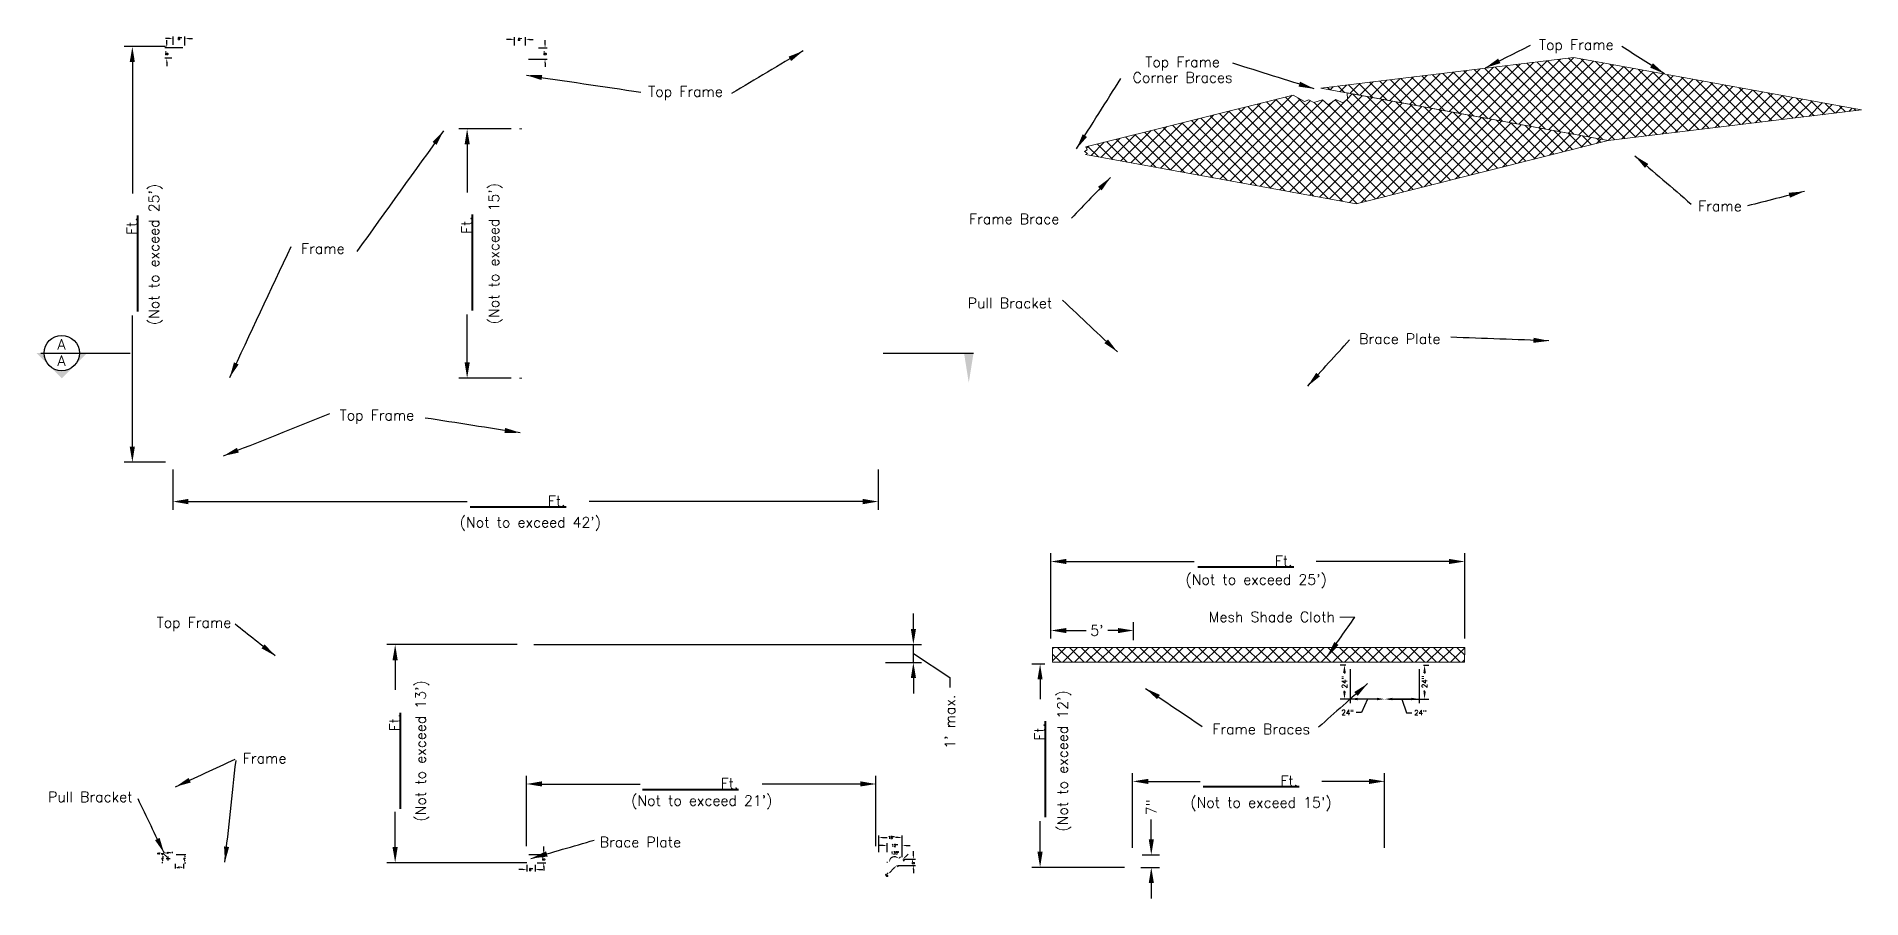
# Model space of a CAD drawing. Header units: feet. Extents: x -1041 to -841, y 1577 to 1639.
# Drawn here: x -1040.9 to -931, y 1587.1 to 1639 of the extents above; entities that cross this region are included whole.
import ezdxf
from ezdxf.enums import TextEntityAlignment as Align

# ---------------------------------------------------------------- set-up
doc = ezdxf.new("R2010")
doc.units = ezdxf.units.FT
doc.header["$MEASUREMENT"] = 0
for name, color, linetype, lineweight in [('1.Text.Dims.x001', 7, 'Continuous', 13), ('1.Text.Dims.x002', 7, 'Continuous', 13), ('1.Text.Dims.x004', 7, 'Continuous', 13), ('1.Text.Dims.x008', 7, 'Continuous', 13), ('SHADE CLOTH', 7, 'Continuous', 0), ('Shade Cloth Hatch', 7, 'Continuous', 13)]:
    doc.layers.add(name, color=color, linetype=linetype, lineweight=lineweight)
doc.styles.add('001xB.NoteB', font='romans.shx', dxfattribs={"height": 0.078})
doc.styles.add('002xB.NoteB', font='romans.shx', dxfattribs={"height": 0.156})
doc.styles.add('004xB.NoteB', font='romans.shx', dxfattribs={"height": 0.312})
doc.styles.add('008xB.NoteB', font='romans.shx', dxfattribs={"height": 0.624})
doc.dimstyles.new('001xB.Model', dxfattribs={"dimtxt": 0.078, "dimasz": 0.117, "dimexe": 0.0625, "dimexo": 0.0625, "dimgap": 0.039, "dimtad": 0, "dimtih": 1, "dimtoh": 1, "dimdec": 4, "dimlfac": 12, "dimzin": 0, "dimdsep": 46, "dimlunit": 4, "dimtxsty": '001xB.NoteB', "dimcen": 0.117, "dimadec": 0, "dimazin": 0, "dimtfac": 1, "dimtdec": 4, "dimtofl": 0, "dimtmove": 0, "dimatfit": 3, "dimfxl": 0, "dimtolj": 1, "dimtzin": 0, "dimarcsym": 0})
doc.dimstyles.new('002xB.Model', dxfattribs={"dimtxt": 0.156, "dimasz": 0.234, "dimexe": 0.125, "dimexo": 0.125, "dimgap": 0.078, "dimtad": 0, "dimdec": 4, "dimlfac": 12, "dimzin": 0, "dimdsep": 46, "dimlunit": 4, "dimtxsty": '002xB.NoteB', "dimcen": 0.234, "dimaunit": 1, "dimadec": 1, "dimazin": 0, "dimtfac": 1, "dimtdec": 4, "dimtofl": 0, "dimtmove": 0, "dimatfit": 3, "dimfxl": 0, "dimtolj": 1, "dimtzin": 0, "dimarcsym": 0})
doc.dimstyles.new('004xB.Model', dxfattribs={"dimtxt": 0.312, "dimasz": 0.468, "dimexe": 0.25, "dimexo": 0.25, "dimgap": 0.156, "dimtad": 0, "dimdec": 4, "dimzin": 0, "dimdsep": 46, "dimtxsty": '004xB.NoteB', "dimcen": 0.468, "dimadec": 0, "dimazin": 0, "dimtfac": 1, "dimtdec": 4, "dimtofl": 0, "dimtmove": 0, "dimatfit": 3, "dimfxl": 0, "dimtolj": 1, "dimtzin": 0, "dimarcsym": 0})
doc.dimstyles.new('008xB.Model', dxfattribs={"dimtxt": 0.624, "dimasz": 0.936, "dimexe": 0.5, "dimexo": 0.5, "dimgap": 0.312, "dimtad": 0, "dimdec": 4, "dimzin": 0, "dimdsep": 46, "dimtxsty": '008xB.NoteB', "dimcen": 0.936, "dimadec": 0, "dimazin": 0, "dimtfac": 1, "dimtdec": 4, "dimtofl": 0, "dimtmove": 0, "dimatfit": 3, "dimfxl": 0, "dimtolj": 1, "dimtzin": 0, "dimarcsym": 0})

msp = doc.modelspace()

# ---------------------------------------------------------------- texts
at = {"layer": '1.Text.Dims.x008', "color": 7, "linetype": 'Continuous', "lineweight": 30, "style": '008xB.NoteB'}
for p in [(-1039.3753189, 1620.5005856), (-1039.3753189, 1619.5206735)]:
    msp.add_text('A', height=0.624, dxfattribs=at).set_placement(p, align=Align.MIDDLE_CENTER)
at = {"layer": '1.Text.Dims.x008', "color": 7, "lineweight": 13, "char_height": 0.624, "line_spacing_factor": 0.900706, "style": '008xB.NoteB'}
for s, insert, width, attachment_point in [('Top Frame', (-948.1946909, 1638.4342872), 5.992495095, 5), ('Top Frame Corner Braces', (-971.8951679, 1637.030904), 6.919816792, 5), ('Frame Brace', (-982.0312691, 1628.0515257), 6.200449069, 5), ('Frame', (-1028.462568, 1595.9009834), 6.553290197, 1), ('Brace Plate', (-1006.9775604, 1590.5433875), 8.678103301, 4)]:
    msp.add_mtext(s, dxfattribs=dict(at, insert=insert, width=width, attachment_point=attachment_point))
at = {"layer": '1.Text.Dims.x008', "char_height": 0.624, "line_spacing_factor": 0.900706, "style": '008xB.NoteB'}
for s, insert, attachment_point in [('Top Frame', (-1001.8169546, 1635.6166933), 5), ('Top Frame', (-1029.1590859, 1603.6573671), 6), ('Pull Bracket', (-1035.104624, 1593.5780943), 3)]:
    msp.add_mtext(s, dxfattribs=dict(at, insert=insert, attachment_point=attachment_point))
at = {"layer": '1.Text.Dims.x008', "linetype": 'Continuous', "lineweight": 13, "char_height": 0.624, "attachment_point": 5, "rotation": 89.999998465, "style": '008xB.NoteB'}
for s, insert, width in [("(Not to exceed 25')", (-1033.7072238, 1625.9089922), 11.322553458), ("(Not to exceed 15')", (-1013.2471995, 1625.9598091), 10.090684353), ("(Not to exceed 13')", (-1017.6565129, 1596.029813), 14.454320712)]:
    msp.add_mtext(s, dxfattribs=dict(at, insert=insert, width=width))
at = {"layer": '1.Text.Dims.x008', "color": 7, "lineweight": 13, "char_height": 0.624, "line_spacing_factor": 0.900706, "style": '008xB.NoteB'}
for s, insert, attachment_point in [('Frame', (-939.5459696, 1628.8258759), 5), ('Frame', (-1023.646505, 1626.266251), 5), ('Pull Bracket', (-982.2882611, 1622.9829462), 5), ('Brace Plate', (-958.814708, 1620.837719), 5), ('Mesh Shade Cloth', (-962.7242748, 1604.0963058), 6), ('Frame Braces', (-967.1628935, 1597.342332), 5)]:
    msp.add_mtext(s, dxfattribs=dict(at, insert=insert, attachment_point=attachment_point))
at = {"layer": '1.Text.Dims.x008', "insert": (-1020.3911056, 1616.1362305), "char_height": 0.624, "width": 8.317112519, "attachment_point": 5, "line_spacing_factor": 0.900706, "style": '008xB.NoteB'}
msp.add_mtext('Top Frame', dxfattribs=at)
at = {"layer": '1.Text.Dims.x008', "linetype": 'Continuous', "lineweight": 13, "char_height": 0.624, "attachment_point": 5, "style": '008xB.NoteB'}
for s, insert, width in [("(Not to exceed 42')", (-1011.1539109, 1609.68978), 10.562484404), ("(Not to exceed 21')", (-1000.8350378, 1592.9405722), 11.260870854)]:
    msp.add_mtext(s, dxfattribs=dict(at, insert=insert, width=width))
at = {"layer": '1.Text.Dims.x008', "color": 7, "linetype": 'Continuous', "lineweight": 13, "char_height": 0.624, "attachment_point": 5, "style": '008xB.NoteB'}
for s, insert, width in [("(Not to exceed 25')", (-967.466654, 1606.2436724), 12.008620365), ("(Not to exceed 15')", (-967.1751068, 1592.8234532), 10.4)]:
    msp.add_mtext(s, dxfattribs=dict(at, insert=insert, width=width))
at = {"layer": '1.Text.Dims.x008', "color": 7, "linetype": 'Continuous', "lineweight": 13, "insert": (-979.0113084, 1595.4287817), "char_height": 0.624, "width": 10.661736918, "attachment_point": 5, "rotation": 89.999998465, "style": '008xB.NoteB'}
msp.add_mtext("(Not to exceed 12')", dxfattribs=at)

# ---------------------------------------------------------------- blocks, each defined once
blk = doc.blocks.new('*D24')
at = {"layer": '1.Text.Dims.x002', "color": 0, "linetype": 'Continuous', "lineweight": -2}
for p, q in [((-1012.35, 1638.86), (-1012.58, 1638.86)), ((-1012.11, 1638.49), (-1012.11, 1638.99)), ((-1011.44, 1638.48), (-1011.44, 1638.99)), ((-1011.21, 1638.86), (-1010.98, 1638.86))]:
    blk.add_line(p, q, dxfattribs=at)
at = {"layer": '1.Text.Dims.x002', "color": 0, "linetype": 'Continuous'}
for points in [[(-1012.35, 1638.9), (-1012.35, 1638.82), (-1012.11, 1638.86)], [(-1011.21, 1638.9), (-1011.21, 1638.82), (-1011.44, 1638.86)]]:
    blk.add_solid(points, dxfattribs=at)
at = {"layer": 'Defpoints', "color": 0, "linetype": 'Continuous'}
for p in [(-1012.11, 1638.36), (-1011.44, 1638.86), (-1011.44, 1638.35, 1.05)]:
    blk.add_point(p, dxfattribs=at)
at = {"layer": '1.Text.Dims.x002', "color": 0, "linetype": 'Continuous', "lineweight": 13, "insert": (-1011.78, 1638.86), "char_height": 0.156, "attachment_point": 5, "style": '002xB.NoteB'}
blk.add_mtext('\\A1;8"', dxfattribs=at)
blk = doc.blocks.new('*D28')
at = {"layer": '1.Text.Dims.x002', "color": 0, "linetype": 'Continuous', "lineweight": -2}
for p, q in [((-990.18, 1589.93), (-990.18, 1590.95)), ((-989.95, 1590.82), (-989.67, 1590.82)), ((-989.01, 1590.82), (-989.17, 1590.82)), ((-988.77, 1589.64), (-988.77, 1590.95))]:
    blk.add_line(p, q, dxfattribs=at)
at = {"layer": '1.Text.Dims.x002', "color": 0, "linetype": 'Continuous'}
for points in [[(-989.95, 1590.86), (-989.95, 1590.78), (-990.18, 1590.82)], [(-989.01, 1590.86), (-989.01, 1590.78), (-988.77, 1590.82)]]:
    blk.add_solid(points, dxfattribs=at)
at = {"layer": 'Defpoints', "color": 0, "linetype": 'Continuous'}
for p in [(-990.18, 1590.82), (-990.18, 1589.81, -20.09), (-988.77, 1589.52, -4.92)]:
    blk.add_point(p, dxfattribs=at)
at = {"layer": '1.Text.Dims.x002', "color": 0, "linetype": 'Continuous', "lineweight": 13, "insert": (-989.42, 1590.82), "char_height": 0.156, "attachment_point": 5, "style": '002xB.NoteB'}
blk.add_mtext('\\A1;18"', dxfattribs=at)
blk = doc.blocks.new('*D32')
at = {"layer": '1.Text.Dims.x008', "color": 0, "linetype": 'Continuous', "lineweight": -2}
for p, q in [((-988.1, 1603.37), (-988.1, 1604.3)), ((-1010.95, 1602.43), (-987.6, 1602.43)), ((-988.1, 1601.36), (-988.1, 1602.43)), ((-988.1, 1601.89), (-985.9, 1600.46)), ((-989.77, 1601.36), (-987.6, 1601.36)), ((-988.1, 1600.42), (-988.1, 1599.49)), ((-985.9, 1600.46), (-985.9, 1599.84))]:
    blk.add_line(p, q, dxfattribs=at)
at = {"layer": '1.Text.Dims.x008', "color": 0, "linetype": 'Continuous'}
for points in [[(-988.25, 1603.37), (-987.94, 1603.37), (-988.1, 1602.43)], [(-988.25, 1600.42), (-987.94, 1600.42), (-988.1, 1601.36)]]:
    blk.add_solid(points, dxfattribs=at)
at = {"layer": 'Defpoints', "color": 0, "linetype": 'Continuous'}
for p in [(-1011.45, 1602.43, -24.91), (-988.1, 1602.43), (-990.27, 1601.36, -0.04)]:
    blk.add_point(p, dxfattribs=at)
at = {"layer": '1.Text.Dims.x008', "color": 0, "linetype": 'Continuous', "lineweight": 13, "insert": (-985.9, 1597.79), "char_height": 0.624, "attachment_point": 5, "rotation": 90, "style": '008xB.NoteB'}
blk.add_mtext("\\A1;1' max.", dxfattribs=at)
blk = doc.blocks.new('*D31')
at = {"layer": '1.Text.Dims.x008', "color": 0, "linetype": 'Continuous', "lineweight": -2}
for p, q in [((-1011.39, 1590.3), (-1011.39, 1594.54)), ((-1010.46, 1594.04), (-1004.54, 1594.04)), ((-991.29, 1594.04), (-997.2, 1594.04)), ((-990.35, 1590.3), (-990.35, 1594.54))]:
    blk.add_line(p, q, dxfattribs=at)
at = {"layer": '1.Text.Dims.x008', "color": 0, "linetype": 'Continuous'}
for points in [[(-1010.46, 1594.2), (-1010.46, 1593.89), (-1011.39, 1594.04)], [(-991.29, 1594.2), (-991.29, 1593.89), (-990.35, 1594.04)]]:
    blk.add_solid(points, dxfattribs=at)
at = {"layer": 'Defpoints', "color": 0, "linetype": 'Continuous'}
for p in [(-990.35, 1594.04), (-1011.39, 1589.8, -4.93), (-990.35, 1589.8, -4.91)]:
    blk.add_point(p, dxfattribs=at)
at = {"layer": '1.Text.Dims.x008', "color": 0, "linetype": 'Continuous', "lineweight": 13, "insert": (-1000.87, 1594.04), "char_height": 0.624, "attachment_point": 5, "style": '008xB.NoteB'}
blk.add_mtext('\\A1;________Ft.', dxfattribs=at)
blk = doc.blocks.new('*D33')
at = {"layer": '1.Text.Dims.x008', "color": 0, "linetype": 'Continuous', "lineweight": -2}
for p, q in [((-1011.95, 1602.43), (-1019.79, 1602.43)), ((-1019.29, 1601.49), (-1019.29, 1599.7)), ((-1019.29, 1590.24), (-1019.29, 1592.36)), ((-1011.37, 1589.3), (-1019.79, 1589.3))]:
    blk.add_line(p, q, dxfattribs=at)
at = {"layer": '1.Text.Dims.x008', "color": 0, "linetype": 'Continuous'}
for points in [[(-1019.45, 1601.49), (-1019.14, 1601.49), (-1019.29, 1602.43)], [(-1019.45, 1590.24), (-1019.14, 1590.24), (-1019.29, 1589.3)]]:
    blk.add_solid(points, dxfattribs=at)
at = {"layer": 'Defpoints', "color": 0, "linetype": 'Continuous'}
for p in [(-1019.29, 1602.43), (-1011.45, 1602.43, -24.91), (-1010.87, 1589.3, -4.91)]:
    blk.add_point(p, dxfattribs=at)
at = {"layer": '1.Text.Dims.x008', "color": 0, "linetype": 'Continuous', "lineweight": 13, "insert": (-1019.29, 1596.03), "char_height": 0.624, "attachment_point": 5, "rotation": 90, "style": '008xB.NoteB'}
blk.add_mtext('\\A1;________Ft.', dxfattribs=at)
blk = doc.blocks.new('*D27')
at = {"layer": '1.Text.Dims.x008', "color": 0, "linetype": 'Continuous', "lineweight": -2}
for p, q in [((-1033.12, 1638.42), (-1035.61, 1638.42)), ((-1035.11, 1637.49), (-1035.11, 1629.58)), ((-1035.11, 1614.34), (-1035.11, 1622.24)), ((-1033.12, 1613.41), (-1035.61, 1613.41))]:
    blk.add_line(p, q, dxfattribs=at)
at = {"layer": '1.Text.Dims.x008', "color": 0, "linetype": 'Continuous'}
for points in [[(-1035.27, 1637.49), (-1034.96, 1637.49), (-1035.11, 1638.42)], [(-1035.27, 1614.34), (-1034.96, 1614.34), (-1035.11, 1613.41)]]:
    blk.add_solid(points, dxfattribs=at)
at = {"layer": 'Defpoints', "color": 0, "linetype": 'Continuous'}
for p in [(-1032.62, 1638.42), (-1035.11, 1613.41), (-1032.62, 1613.41)]:
    blk.add_point(p, dxfattribs=at)
at = {"layer": '1.Text.Dims.x008', "color": 0, "linetype": 'Continuous', "lineweight": 13, "insert": (-1035.11, 1625.91), "char_height": 0.624, "attachment_point": 5, "rotation": 90, "style": '008xB.NoteB'}
blk.add_mtext('\\A1;________Ft.', dxfattribs=at)
blk = doc.blocks.new('*D23')
at = {"layer": '1.Text.Dims.x008', "color": 0, "linetype": 'Continuous', "lineweight": -2}
for p, q in [((-1032.67, 1612.96), (-1032.67, 1610.54)), ((-990.22, 1612.96), (-990.22, 1610.54)), ((-1031.74, 1611.04), (-1014.95, 1611.04)), ((-991.15, 1611.04), (-1007.61, 1611.04))]:
    blk.add_line(p, q, dxfattribs=at)
at = {"layer": '1.Text.Dims.x008', "color": 0, "linetype": 'Continuous'}
for points in [[(-1031.74, 1611.2), (-1031.74, 1610.88), (-1032.67, 1611.04)], [(-991.15, 1611.2), (-991.15, 1610.88), (-990.22, 1611.04)]]:
    blk.add_solid(points, dxfattribs=at)
at = {"layer": 'Defpoints', "color": 0, "linetype": 'Continuous'}
for p in [(-1032.67, 1613.46), (-990.22, 1613.46), (-990.22, 1611.04)]:
    blk.add_point(p, dxfattribs=at)
at = {"layer": '1.Text.Dims.x008', "color": 0, "linetype": 'Continuous', "lineweight": 13, "insert": (-1011.28, 1611.04), "char_height": 0.624, "attachment_point": 5, "style": '008xB.NoteB'}
blk.add_mtext('\\A1;________Ft.', dxfattribs=at)
blk = doc.blocks.new('*D35')
at = {"layer": '1.Text.Dims.x002', "color": 0, "linetype": 'Continuous', "lineweight": -2}
for p, q in [((-989.92, 1590.34), (-990.15, 1590.34)), ((-989.68, 1589.93), (-989.68, 1590.47)), ((-988.77, 1589.64), (-988.77, 1590.47)), ((-988.54, 1590.34), (-988.3, 1590.34))]:
    blk.add_line(p, q, dxfattribs=at)
at = {"layer": '1.Text.Dims.x002', "color": 0, "linetype": 'Continuous'}
for points in [[(-989.92, 1590.38), (-989.92, 1590.3), (-989.68, 1590.34)], [(-988.54, 1590.38), (-988.54, 1590.3), (-988.77, 1590.34)]]:
    blk.add_solid(points, dxfattribs=at)
at = {"layer": 'Defpoints', "color": 0, "linetype": 'Continuous'}
for p in [(-989.68, 1589.81, -20.08), (-988.77, 1590.34), (-988.77, 1589.52, -4.92)]:
    blk.add_point(p, dxfattribs=at)
at = {"layer": '1.Text.Dims.x002', "color": 0, "linetype": 'Continuous', "lineweight": 13, "insert": (-989.22, 1590.34), "char_height": 0.156, "attachment_point": 5, "style": '002xB.NoteB'}
blk.add_mtext('\\A1;12"', dxfattribs=at)
blk = doc.blocks.new('*D34')
at = {"layer": '1.Text.Dims.x002', "color": 0, "linetype": 'Continuous', "lineweight": -2}
for p, q in [((-988.1, 1589.75), (-988.1, 1589.99)), ((-989.02, 1589.14), (-987.97, 1589.14)), ((-988.65, 1589.52), (-987.97, 1589.52)), ((-988.1, 1588.91), (-988.1, 1588.67))]:
    blk.add_line(p, q, dxfattribs=at)
at = {"layer": '1.Text.Dims.x002', "color": 0, "linetype": 'Continuous'}
for points in [[(-988.14, 1589.75), (-988.06, 1589.75), (-988.1, 1589.52)], [(-988.14, 1588.91), (-988.06, 1588.91), (-988.1, 1589.14)]]:
    blk.add_solid(points, dxfattribs=at)
at = {"layer": 'Defpoints', "color": 0, "linetype": 'Continuous'}
for p in [(-989.15, 1589.14, -4.92), (-988.77, 1589.52, -20.09), (-988.1, 1589.52)]:
    blk.add_point(p, dxfattribs=at)
at = {"layer": '1.Text.Dims.x002', "color": 0, "linetype": 'Continuous', "lineweight": 13, "insert": (-988.1, 1589.33), "char_height": 0.156, "attachment_point": 5, "rotation": 90, "style": '002xB.NoteB'}
blk.add_mtext('\\A1;6"', dxfattribs=at)
blk = doc.blocks.new('*D30')
at = {"layer": '1.Text.Dims.x002', "color": 0, "linetype": 'Continuous', "lineweight": -2}
for p, q in [((-1011.25, 1589.8), (-1010.23, 1589.8)), ((-1010.35, 1590.04), (-1010.35, 1590.27)), ((-1010.75, 1589.3), (-1010.23, 1589.3)), ((-1010.35, 1589.07), (-1010.35, 1588.84))]:
    blk.add_line(p, q, dxfattribs=at)
at = {"layer": '1.Text.Dims.x002', "color": 0, "linetype": 'Continuous'}
for points in [[(-1010.39, 1590.04), (-1010.31, 1590.04), (-1010.35, 1589.8)], [(-1010.39, 1589.07), (-1010.31, 1589.07), (-1010.35, 1589.3)]]:
    blk.add_solid(points, dxfattribs=at)
at = {"layer": 'Defpoints', "color": 0, "linetype": 'Continuous'}
for p in [(-1011.37, 1589.8, -4.93), (-1010.35, 1589.8), (-1010.87, 1589.3, -20.08)]:
    blk.add_point(p, dxfattribs=at)
at = {"layer": '1.Text.Dims.x002', "color": 0, "linetype": 'Continuous', "lineweight": 13, "insert": (-1010.35, 1589.55), "char_height": 0.156, "attachment_point": 5, "rotation": 90, "style": '002xB.NoteB'}
blk.add_mtext('\\A1;6"', dxfattribs=at)
blk = doc.blocks.new('*D29')
at = {"layer": '1.Text.Dims.x002', "color": 0, "linetype": 'Continuous', "lineweight": -2}
for p, q in [((-1011.6, 1588.89), (-1011.84, 1588.89)), ((-1011.37, 1589.18), (-1011.37, 1588.77)), ((-1010.87, 1589.18), (-1010.87, 1588.77)), ((-1010.64, 1588.89), (-1010.4, 1588.89))]:
    blk.add_line(p, q, dxfattribs=at)
at = {"layer": '1.Text.Dims.x002', "color": 0, "linetype": 'Continuous'}
for points in [[(-1011.6, 1588.93), (-1011.6, 1588.85), (-1011.37, 1588.89)], [(-1010.64, 1588.93), (-1010.64, 1588.85), (-1010.87, 1588.89)]]:
    blk.add_solid(points, dxfattribs=at)
at = {"layer": 'Defpoints', "color": 0, "linetype": 'Continuous'}
for p in [(-1011.37, 1589.3, -4.91), (-1010.87, 1589.3, -20.08), (-1010.87, 1588.89)]:
    blk.add_point(p, dxfattribs=at)
at = {"layer": '1.Text.Dims.x002', "color": 0, "linetype": 'Continuous', "lineweight": 13, "insert": (-1011.12, 1588.89), "char_height": 0.156, "attachment_point": 5, "style": '002xB.NoteB'}
blk.add_mtext('\\A1;6"', dxfattribs=at)
blk = doc.blocks.new('*D44')
at = {"layer": '1.Text.Dims.x008', "color": 0, "linetype": 'Continuous', "lineweight": -2}
for p, q in [((-973.78, 1590.71), (-973.78, 1591.9)), ((-974.32, 1589.77), (-973.28, 1589.77)), ((-974.4, 1589.02), (-973.28, 1589.02)), ((-973.78, 1588.08), (-973.78, 1587.15))]:
    blk.add_line(p, q, dxfattribs=at)
at = {"layer": '1.Text.Dims.x008', "color": 0, "linetype": 'Continuous'}
for points in [[(-973.93, 1590.71), (-973.62, 1590.71), (-973.78, 1589.77)], [(-973.93, 1588.08), (-973.62, 1588.08), (-973.78, 1589.02)]]:
    blk.add_solid(points, dxfattribs=at)
at = {"layer": 'Defpoints', "color": 0, "linetype": 'Continuous'}
for p in [(-974.82, 1589.77), (-973.78, 1589.77), (-974.9, 1589.02)]:
    blk.add_point(p, dxfattribs=at)
at = {"layer": '1.Text.Dims.x008', "color": 0, "linetype": 'Continuous', "lineweight": 13, "insert": (-973.78, 1592.64), "char_height": 0.624, "attachment_point": 5, "rotation": 90, "style": '008xB.NoteB'}
blk.add_mtext('\\A1;7"', dxfattribs=at)
blk = doc.blocks.new('*D43')
at = {"layer": '1.Text.Dims.x008', "color": 0, "linetype": 'Continuous', "lineweight": -2}
for p, q in [((-974.9, 1590.19), (-974.9, 1594.7)), ((-973.96, 1594.2), (-970.84, 1594.2)), ((-960.67, 1594.2), (-963.51, 1594.2)), ((-959.73, 1590.19), (-959.73, 1594.7))]:
    blk.add_line(p, q, dxfattribs=at)
at = {"layer": '1.Text.Dims.x008', "color": 0, "linetype": 'Continuous'}
for points in [[(-973.96, 1594.35), (-973.96, 1594.04), (-974.9, 1594.2)], [(-960.67, 1594.35), (-960.67, 1594.04), (-959.73, 1594.2)]]:
    blk.add_solid(points, dxfattribs=at)
at = {"layer": 'Defpoints', "color": 0, "linetype": 'Continuous'}
for p in [(-959.73, 1594.2), (-974.9, 1589.69), (-959.73, 1589.69)]:
    blk.add_point(p, dxfattribs=at)
at = {"layer": '1.Text.Dims.x008', "color": 0, "linetype": 'Continuous', "lineweight": 13, "insert": (-967.18, 1594.2), "char_height": 0.624, "attachment_point": 5, "style": '008xB.NoteB'}
blk.add_mtext('\\A1;________Ft.', dxfattribs=at)
blk = doc.blocks.new('*D38')
at = {"layer": '1.Text.Dims.x008', "color": 0, "linetype": 'Continuous', "lineweight": -2}
for p, q in [((-979.82, 1602.79), (-979.82, 1607.93)), ((-978.89, 1607.43), (-971.19, 1607.43)), ((-955.85, 1607.43), (-963.85, 1607.43)), ((-954.91, 1602.79), (-954.91, 1607.93))]:
    blk.add_line(p, q, dxfattribs=at)
at = {"layer": '1.Text.Dims.x008', "color": 0, "linetype": 'Continuous'}
for points in [[(-978.89, 1607.59), (-978.89, 1607.28), (-979.82, 1607.43)], [(-955.85, 1607.59), (-955.85, 1607.28), (-954.91, 1607.43)]]:
    blk.add_solid(points, dxfattribs=at)
at = {"layer": 'Defpoints', "color": 0, "linetype": 'Continuous'}
for p in [(-979.82, 1607.43), (-979.82, 1602.29), (-954.91, 1602.29)]:
    blk.add_point(p, dxfattribs=at)
at = {"layer": '1.Text.Dims.x008', "color": 0, "linetype": 'Continuous', "lineweight": 13, "insert": (-967.52, 1607.43), "char_height": 0.624, "attachment_point": 5, "style": '008xB.NoteB'}
blk.add_mtext('\\A1;________Ft.', dxfattribs=at)
blk = doc.blocks.new('*D37')
at = {"layer": '1.Text.Dims.x008', "color": 0, "linetype": 'Continuous', "lineweight": -2}
for p, q in [((-979.82, 1602.79), (-979.82, 1603.78)), ((-978.89, 1603.28), (-977.7, 1603.28)), ((-975.78, 1603.28), (-976.4, 1603.28)), ((-974.84, 1602.69), (-974.84, 1603.78))]:
    blk.add_line(p, q, dxfattribs=at)
at = {"layer": '1.Text.Dims.x008', "color": 0, "linetype": 'Continuous'}
for points in [[(-978.89, 1603.43), (-978.89, 1603.12), (-979.82, 1603.28)], [(-975.78, 1603.43), (-975.78, 1603.12), (-974.84, 1603.28)]]:
    blk.add_solid(points, dxfattribs=at)
at = {"layer": 'Defpoints', "color": 0, "linetype": 'Continuous'}
for p in [(-979.82, 1603.28), (-979.82, 1602.29), (-974.84, 1602.19)]:
    blk.add_point(p, dxfattribs=at)
at = {"layer": '1.Text.Dims.x008', "color": 0, "linetype": 'Continuous', "lineweight": 13, "insert": (-977.05, 1603.28), "char_height": 0.624, "attachment_point": 5, "style": '008xB.NoteB'}
blk.add_mtext("\\A1;5'", dxfattribs=at)
blk = doc.blocks.new('*D36')
at = {"layer": '1.Text.Dims.x008', "color": 0, "linetype": 'Continuous', "lineweight": -2}
for p, q in [((-980.19, 1601.26), (-980.97, 1601.26)), ((-980.47, 1600.33), (-980.47, 1599.14)), ((-980.47, 1589.96), (-980.47, 1591.8)), ((-975.4, 1589.02), (-980.97, 1589.02))]:
    blk.add_line(p, q, dxfattribs=at)
at = {"layer": '1.Text.Dims.x008', "color": 0, "linetype": 'Continuous'}
for points in [[(-980.63, 1600.33), (-980.32, 1600.33), (-980.47, 1601.26)], [(-980.63, 1589.96), (-980.32, 1589.96), (-980.47, 1589.02)]]:
    blk.add_solid(points, dxfattribs=at)
at = {"layer": 'Defpoints', "color": 0, "linetype": 'Continuous'}
for p in [(-980.47, 1601.26), (-979.69, 1601.26), (-974.9, 1589.02)]:
    blk.add_point(p, dxfattribs=at)
at = {"layer": '1.Text.Dims.x008', "color": 0, "linetype": 'Continuous', "lineweight": 13, "insert": (-980.47, 1595.47), "char_height": 0.624, "attachment_point": 5, "rotation": 90, "style": '008xB.NoteB'}
blk.add_mtext('\\A1;________Ft.', dxfattribs=at)
blk = doc.blocks.new('*D40')
at = {"layer": '1.Text.Dims.x004', "color": 0, "linetype": 'Continuous', "lineweight": -2}
for p, q in [((-961.81, 1600.95), (-961.81, 1598.9)), ((-960.2, 1599.15), (-961.35, 1599.15)), ((-960.77, 1599.15), (-961.13, 1598.34)), ((-961.13, 1598.34), (-961.44, 1598.34))]:
    blk.add_line(p, q, dxfattribs=at)
at = {"layer": '1.Text.Dims.x004', "color": 0, "linetype": 'Continuous'}
for points in [[(-961.35, 1599.23), (-961.35, 1599.08), (-961.81, 1599.15)], [(-960.2, 1599.23), (-960.2, 1599.08), (-959.73, 1599.15)]]:
    blk.add_solid(points, dxfattribs=at)
at = {"layer": 'Defpoints', "color": 0, "linetype": 'Continuous'}
for p in [(-961.81, 1601.2, 21.18), (-961.81, 1599.15), (-959.73, 1599.15)]:
    blk.add_point(p, dxfattribs=at)
at = {"layer": '1.Text.Dims.x004', "color": 0, "linetype": 'Continuous', "lineweight": 13, "insert": (-961.96, 1598.34), "char_height": 0.312, "attachment_point": 5, "style": '004xB.NoteB'}
blk.add_mtext('\\A1;24"', dxfattribs=at)
blk = doc.blocks.new('*D39')
at = {"layer": '1.Text.Dims.x004', "color": 0, "linetype": 'Continuous', "lineweight": -2}
for p, q in [((-962.06, 1601.2), (-962.4, 1601.2)), ((-962.15, 1600.73), (-962.15, 1600.69)), ((-962.15, 1599.62), (-962.15, 1599.65)), ((-959.98, 1599.15), (-962.4, 1599.15))]:
    blk.add_line(p, q, dxfattribs=at)
at = {"layer": '1.Text.Dims.x004', "color": 0, "linetype": 'Continuous'}
for points in [[(-962.23, 1600.73), (-962.07, 1600.73), (-962.15, 1601.2)], [(-962.23, 1599.62), (-962.07, 1599.62), (-962.15, 1599.15)]]:
    blk.add_solid(points, dxfattribs=at)
at = {"layer": 'Defpoints', "color": 0, "linetype": 'Continuous'}
for p in [(-961.81, 1601.2, 21.18), (-962.15, 1599.15), (-959.73, 1599.15)]:
    blk.add_point(p, dxfattribs=at)
at = {"layer": '1.Text.Dims.x004', "color": 0, "linetype": 'Continuous', "lineweight": 13, "insert": (-962.15, 1600.17), "char_height": 0.312, "attachment_point": 5, "rotation": 90, "style": '004xB.NoteB'}
blk.add_mtext('\\A1;24"', dxfattribs=at)
blk = doc.blocks.new('*D42')
at = {"layer": '1.Text.Dims.x004', "color": 0, "linetype": 'Continuous', "lineweight": -2}
for p, q in [((-957.4, 1601.2), (-957.08, 1601.2)), ((-957.33, 1600.73), (-957.33, 1600.7)), ((-957.33, 1599.62), (-957.33, 1599.66)), ((-959.48, 1599.15), (-957.08, 1599.15))]:
    blk.add_line(p, q, dxfattribs=at)
at = {"layer": '1.Text.Dims.x004', "color": 0, "linetype": 'Continuous'}
for points in [[(-957.4, 1600.73), (-957.25, 1600.73), (-957.33, 1601.2)], [(-957.4, 1599.62), (-957.25, 1599.62), (-957.33, 1599.15)]]:
    blk.add_solid(points, dxfattribs=at)
at = {"layer": 'Defpoints', "color": 0, "linetype": 'Continuous'}
for p in [(-957.65, 1601.2), (-957.33, 1601.2), (-959.73, 1599.15)]:
    blk.add_point(p, dxfattribs=at)
at = {"layer": '1.Text.Dims.x004', "color": 0, "linetype": 'Continuous', "lineweight": 13, "insert": (-957.33, 1600.18), "char_height": 0.312, "attachment_point": 5, "rotation": 90, "style": '004xB.NoteB'}
blk.add_mtext('\\A1;24"', dxfattribs=at)
blk = doc.blocks.new('*D41')
at = {"layer": '1.Text.Dims.x004', "color": 0, "linetype": 'Continuous', "lineweight": -2}
for p, q in [((-957.65, 1600.95), (-957.65, 1598.9)), ((-958.12, 1599.15), (-959.26, 1599.15)), ((-958.69, 1599.15), (-958.41, 1598.33)), ((-958.41, 1598.33), (-958.1, 1598.33))]:
    blk.add_line(p, q, dxfattribs=at)
at = {"layer": '1.Text.Dims.x004', "color": 0, "linetype": 'Continuous'}
for points in [[(-959.26, 1599.23), (-959.26, 1599.08), (-959.73, 1599.15)], [(-958.12, 1599.23), (-958.12, 1599.08), (-957.65, 1599.15)]]:
    blk.add_solid(points, dxfattribs=at)
at = {"layer": 'Defpoints', "color": 0, "linetype": 'Continuous'}
for p in [(-957.65, 1601.2), (-959.73, 1599.15), (-959.73, 1599.15)]:
    blk.add_point(p, dxfattribs=at)
at = {"layer": '1.Text.Dims.x004', "color": 0, "linetype": 'Continuous', "lineweight": 13, "insert": (-957.58, 1598.33), "char_height": 0.312, "attachment_point": 5, "style": '004xB.NoteB'}
blk.add_mtext('\\A1;24"', dxfattribs=at)
blk = doc.blocks.new('*D26')
at = {"layer": '1.Text.Dims.x008', "color": 0, "linetype": 'Continuous', "lineweight": -2}
for p, q in [((-1012.31, 1633.47), (-1015.46, 1633.47)), ((-1014.96, 1632.54), (-1014.96, 1629.64)), ((-1014.96, 1619.41), (-1014.96, 1622.3)), ((-1012.31, 1618.47), (-1015.46, 1618.47))]:
    blk.add_line(p, q, dxfattribs=at)
at = {"layer": '1.Text.Dims.x008', "color": 0, "linetype": 'Continuous'}
for points in [[(-1015.11, 1632.54), (-1014.8, 1632.54), (-1014.96, 1633.47)], [(-1015.11, 1619.41), (-1014.8, 1619.41), (-1014.96, 1618.47)]]:
    blk.add_solid(points, dxfattribs=at)
at = {"layer": 'Defpoints', "color": 0, "linetype": 'Continuous'}
for p in [(-1011.81, 1633.47), (-1014.96, 1618.47), (-1011.81, 1618.47)]:
    blk.add_point(p, dxfattribs=at)
at = {"layer": '1.Text.Dims.x008', "color": 0, "linetype": 'Continuous', "lineweight": 13, "insert": (-1014.96, 1625.97), "char_height": 0.624, "attachment_point": 5, "rotation": 90, "style": '008xB.NoteB'}
blk.add_mtext('\\A1;________Ft.', dxfattribs=at)
blk = doc.blocks.new('*D25')
at = {"layer": '1.Text.Dims.x002', "color": 0, "linetype": 'Continuous', "lineweight": -2}
for p, q in [((-1010.66, 1638.35), (-1010.14, 1638.35)), ((-1010.27, 1638.58), (-1010.27, 1638.82)), ((-1011.26, 1637.66), (-1010.14, 1637.66)), ((-1010.27, 1637.43), (-1010.27, 1637.2))]:
    blk.add_line(p, q, dxfattribs=at)
at = {"layer": '1.Text.Dims.x002', "color": 0, "linetype": 'Continuous'}
for points in [[(-1010.31, 1638.58), (-1010.23, 1638.58), (-1010.27, 1638.35)], [(-1010.31, 1637.43), (-1010.23, 1637.43), (-1010.27, 1637.66)]]:
    blk.add_solid(points, dxfattribs=at)
at = {"layer": 'Defpoints', "color": 0, "linetype": 'Continuous'}
for p in [(-1010.78, 1638.35), (-1011.39, 1637.66), (-1010.27, 1637.66)]:
    blk.add_point(p, dxfattribs=at)
at = {"layer": '1.Text.Dims.x002', "color": 0, "linetype": 'Continuous', "lineweight": 13, "insert": (-1010.27, 1638.03), "char_height": 0.156, "attachment_point": 5, "rotation": 90, "style": '002xB.NoteB'}
blk.add_mtext('\\A1;8"', dxfattribs=at)
blk = doc.blocks.new('*D47')
at = {"layer": '1.Text.Dims.x001', "color": 0, "lineweight": -2}
for p, q in [((-1033.2, 1589.87), (-1033.2, 1589.95)), ((-1033.09, 1589.89), (-1033.05, 1589.89)), ((-1032.82, 1589.89), (-1032.86, 1589.89)), ((-1032.7, 1589.87), (-1032.7, 1589.95))]:
    blk.add_line(p, q, dxfattribs=at)
at = {"layer": '1.Text.Dims.x001', "color": 0}
for points in [[(-1033.09, 1589.91), (-1033.09, 1589.87), (-1033.2, 1589.89)], [(-1032.82, 1589.91), (-1032.82, 1589.87), (-1032.7, 1589.89)]]:
    blk.add_solid(points, dxfattribs=at)
at = {"layer": 'Defpoints', "color": 0}
for p in [(-1033.2, 1589.89), (-1033.2, 1589.8, -4.91), (-1032.7, 1589.8, -4.91)]:
    blk.add_point(p, dxfattribs=at)
at = {"layer": '1.Text.Dims.x001', "color": 0, "insert": (-1032.95, 1589.89), "char_height": 0.078, "attachment_point": 5, "style": '001xB.NoteB'}
blk.add_mtext('\\A1;6"', dxfattribs=at)
blk = doc.blocks.new('*D48')
at = {"layer": '1.Text.Dims.x001', "color": 0, "lineweight": -2}
for p, q in [((-1033.27, 1589.8), (-1033.34, 1589.8)), ((-1033.28, 1589.69), (-1033.28, 1589.64)), ((-1033.27, 1589.3), (-1033.34, 1589.3)), ((-1033.28, 1589.42), (-1033.28, 1589.47))]:
    blk.add_line(p, q, dxfattribs=at)
at = {"layer": '1.Text.Dims.x001', "color": 0}
for points in [[(-1033.3, 1589.69), (-1033.26, 1589.69), (-1033.28, 1589.8)], [(-1033.3, 1589.42), (-1033.26, 1589.42), (-1033.28, 1589.3)]]:
    blk.add_solid(points, dxfattribs=at)
at = {"layer": 'Defpoints', "color": 0}
for p in [(-1033.2, 1589.8, -4.91), (-1033.28, 1589.3), (-1033.2, 1589.3, -4.91)]:
    blk.add_point(p, dxfattribs=at)
at = {"layer": '1.Text.Dims.x001', "color": 0, "insert": (-1033.28, 1589.55), "char_height": 0.078, "attachment_point": 5, "style": '001xB.NoteB'}
blk.add_mtext('\\A1;6"', dxfattribs=at)
blk = doc.blocks.new('*D49')
at = {"layer": '1.Text.Dims.x001', "color": 0, "lineweight": -2}
for p, q in [((-1033.38, 1589.86), (-1033.26, 1589.86)), ((-1033.26, 1589.86), (-1033.04, 1589.65)), ((-1032.95, 1589.44), (-1032.95, 1589.67)), ((-1033.07, 1589.55), (-1032.84, 1589.55))]:
    blk.add_line(p, q, dxfattribs=at)
at = {"layer": '1.Text.Dims.x001', "color": 0}
blk.add_solid([(-1033.03, 1589.66), (-1033.06, 1589.63), (-1032.96, 1589.56)], dxfattribs=at)
at = {"layer": 'Defpoints', "color": 0}
for p in [(-1032.96, 1589.56, -4.81), (-1032.95, 1589.55, -5.06)]:
    blk.add_point(p, dxfattribs=at)
at = {"layer": '1.Text.Dims.x001', "color": 0, "insert": (-1033.51, 1589.86), "char_height": 0.078, "attachment_point": 5, "style": '001xB.NoteB'}
blk.add_mtext('\\A1;∅3"', dxfattribs=at)
blk = doc.blocks.new('*D50')
at = {"layer": '1.Text.Dims.x002', "color": 0, "linetype": 'Continuous', "lineweight": -2}
for p, q in [((-1032.08, 1638.35), (-1033.16, 1638.35)), ((-1033.04, 1638.58), (-1033.04, 1638.82)), ((-1032.73, 1637.72), (-1033.16, 1637.72)), ((-1033.04, 1637.48), (-1033.04, 1637.25))]:
    blk.add_line(p, q, dxfattribs=at)
at = {"layer": '1.Text.Dims.x002', "color": 0, "linetype": 'Continuous'}
for points in [[(-1033.08, 1638.58), (-1033, 1638.58), (-1033.04, 1638.35)], [(-1033.08, 1637.48), (-1033, 1637.48), (-1033.04, 1637.72)]]:
    blk.add_solid(points, dxfattribs=at)
at = {"layer": 'Defpoints', "color": 0, "linetype": 'Continuous'}
for p in [(-1031.96, 1638.35), (-1033.04, 1637.72), (-1032.6, 1637.72)]:
    blk.add_point(p, dxfattribs=at)
at = {"layer": '1.Text.Dims.x002', "color": 0, "linetype": 'Continuous', "lineweight": 13, "insert": (-1033.04, 1638.03), "char_height": 0.156, "attachment_point": 5, "rotation": 90, "style": '002xB.NoteB'}
blk.add_mtext('\\A1;8"', dxfattribs=at)
blk = doc.blocks.new('*D51')
at = {"layer": '1.Text.Dims.x002', "color": 0, "linetype": 'Continuous', "lineweight": -2}
for p, q in [((-1032.65, 1638.53), (-1032.65, 1639.03)), ((-1031.96, 1638.48), (-1031.96, 1639.03)), ((-1032.88, 1638.91), (-1033.12, 1638.91)), ((-1031.72, 1638.91), (-1031.49, 1638.91))]:
    blk.add_line(p, q, dxfattribs=at)
at = {"layer": '1.Text.Dims.x002', "color": 0, "linetype": 'Continuous'}
for points in [[(-1032.88, 1638.94), (-1032.88, 1638.87), (-1032.65, 1638.91)], [(-1031.72, 1638.94), (-1031.72, 1638.87), (-1031.96, 1638.91)]]:
    blk.add_solid(points, dxfattribs=at)
at = {"layer": 'Defpoints', "color": 0, "linetype": 'Continuous'}
for p in [(-1032.65, 1638.4), (-1031.96, 1638.91), (-1031.96, 1638.35, 0.05)]:
    blk.add_point(p, dxfattribs=at)
at = {"layer": '1.Text.Dims.x002', "color": 0, "linetype": 'Continuous', "lineweight": 13, "insert": (-1032.25, 1638.91), "char_height": 0.156, "attachment_point": 5, "style": '002xB.NoteB'}
blk.add_mtext('\\A1;8"', dxfattribs=at)
blk = doc.blocks.new('*D52')
at = {"layer": '1.Text.Dims.x002', "color": 0, "lineweight": -2}
for p, q in [((-988.58, 1589.66), (-988.42, 1589.82)), ((-989.27, 1588.97), (-989.54, 1588.7)), ((-989.1, 1589.13), (-989.01, 1589.05)), ((-988.74, 1589.49), (-988.66, 1589.4))]:
    blk.add_line(p, q, dxfattribs=at)
at = {"layer": '1.Text.Dims.x002', "color": 0}
for points in [[(-988.61, 1589.68), (-988.56, 1589.63), (-988.75, 1589.49)], [(-989.3, 1589), (-989.24, 1588.94), (-989.1, 1589.14)]]:
    blk.add_solid(points, dxfattribs=at)
at = {"layer": 'Defpoints', "color": 0}
for p in [(-988.83, 1589.57, 15.08), (-989.19, 1589.22, 15.08), (-988.75, 1589.49)]:
    blk.add_point(p, dxfattribs=at)
at = {"layer": '1.Text.Dims.x002', "color": 0, "insert": (-989.67, 1588.57), "char_height": 0.156, "attachment_point": 5, "rotation": 45, "style": '002xB.NoteB'}
blk.add_mtext('\\A1;6"', dxfattribs=at)
blk = doc.blocks.new('*D53')
at = {"layer": '1.Text.Dims.x002', "color": 0, "lineweight": -2}
for p, q in [((-988.95, 1589.57), (-988.88, 1589.65)), ((-989.66, 1589.31), (-989.7, 1589.31))]:
    blk.add_line(p, q, dxfattribs=at)
blk.add_arc((-989.22, 1589.31), 0.356, 83.4011, 141.5989, dxfattribs=at)
at = {"layer": '1.Text.Dims.x002', "color": 0}
for points in [[(-989.16, 1589.7), (-989.19, 1589.63), (-988.97, 1589.56)], [(-989.46, 1589.52), (-989.53, 1589.54), (-989.57, 1589.31)]]:
    blk.add_solid(points, dxfattribs=at)
at = {"layer": 'Defpoints', "color": 0}
for p in [(-989.54, 1589.31, 10.25), (-989.47, 1589.56), (-989.22, 1589.31, 10.25), (-989.22, 1589.31, 10.25), (-989.04, 1589.48, 10.25)]:
    blk.add_point(p, dxfattribs=at)
at = {"layer": '1.Text.Dims.x002', "color": 0, "insert": (-989.21, 1589.89), "char_height": 0.156, "attachment_point": 5, "style": '002xB.NoteB'}
blk.add_mtext('\\A1;135°', dxfattribs=at)
blk = doc.blocks.new('*D54')
at = {"layer": '1.Text.Dims.x001', "color": 0, "lineweight": -2}
for p, q in [((-1032.54, 1589.24), (-1032.54, 1588.96)), ((-1032.42, 1589.02), (-1032.37, 1589.02)), ((-1032.15, 1589.02), (-1032.19, 1589.02)), ((-1032.04, 1589.24), (-1032.04, 1588.96))]:
    blk.add_line(p, q, dxfattribs=at)
at = {"layer": '1.Text.Dims.x001', "color": 0}
for points in [[(-1032.42, 1589.04), (-1032.42, 1589), (-1032.54, 1589.02)], [(-1032.15, 1589.04), (-1032.15, 1589), (-1032.04, 1589.02)]]:
    blk.add_solid(points, dxfattribs=at)
at = {"layer": 'Defpoints', "color": 0}
for p in [(-1032.54, 1589.3, -4.93), (-1032.54, 1589.02), (-1032.04, 1589.3, -4.91)]:
    blk.add_point(p, dxfattribs=at)
at = {"layer": '1.Text.Dims.x001', "color": 0, "insert": (-1032.28, 1589.02), "char_height": 0.078, "attachment_point": 5, "style": '001xB.NoteB'}
blk.add_mtext('\\A1;6"', dxfattribs=at)
blk = doc.blocks.new('*D55')
at = {"layer": '1.Text.Dims.x001', "color": 0, "lineweight": -2}
for p, q in [((-1032.47, 1589.8), (-1031.9, 1589.8)), ((-1031.96, 1589.69), (-1031.96, 1589.63)), ((-1031.97, 1589.3), (-1031.9, 1589.3)), ((-1031.96, 1589.42), (-1031.96, 1589.46))]:
    blk.add_line(p, q, dxfattribs=at)
at = {"layer": '1.Text.Dims.x001', "color": 0}
for points in [[(-1031.98, 1589.69), (-1031.94, 1589.69), (-1031.96, 1589.8)], [(-1031.98, 1589.42), (-1031.94, 1589.42), (-1031.96, 1589.3)]]:
    blk.add_solid(points, dxfattribs=at)
at = {"layer": 'Defpoints', "color": 0}
for p in [(-1032.54, 1589.8, -4.93), (-1032.04, 1589.3, -20.08), (-1031.96, 1589.3)]:
    blk.add_point(p, dxfattribs=at)
at = {"layer": '1.Text.Dims.x001', "color": 0, "insert": (-1031.96, 1589.54), "char_height": 0.078, "attachment_point": 5, "style": '001xB.NoteB'}
blk.add_mtext('\\A1;6"', dxfattribs=at)

# ---------------------------------------------------------------- dimensions: what is measured, and where the dimension line sits
at = {"layer": '1.Text.Dims.x001'}
dim = msp.add_diameter_dim_2p(p1=(-1032.9463732, 1589.5468176, -5.0560094), p2=(-1032.9619333, 1589.5623856, -4.8069803), dimstyle='001xB.Model', dxfattribs=at)
dim.commit()
dim.dimension.update_dxf_attribs({"geometry": '*D49', "text_midpoint": (-1033.5074318, 1589.8628921), "dimtype": 163})
for base, p1, p2, picture, middle in [((-1033.2759003, 1589.3046016), (-1033.2041532, 1589.8046016, -4.9106615), (-1033.2041532, 1589.3046016, -4.9106615), '*D48', (-1033.2759003, 1589.5546016)), ((-1031.9587727, 1589.3046016), (-1032.5374866, 1589.8046016, -4.9314948), (-1032.0374866, 1589.3046016, -20.0773282), '*D55', (-1031.9587727, 1589.5415787))]:
    dim = msp.add_linear_dim(base=base, p1=p1, p2=p2, angle=90, dimstyle='001xB.Model', dxfattribs=at)
    dim.commit()
    dim.dimension.update_dxf_attribs({"geometry": picture, "text_midpoint": middle, "dimtype": 160})
for base, p1, p2, picture, middle in [((-1033.2041532, 1589.8869029), (-1032.7041532, 1589.8046016, -4.9106615), (-1033.2041532, 1589.8046016, -4.9106615), '*D47', (-1032.9541532, 1589.8869029)), ((-1032.5374866, 1589.0193633), (-1032.0374866, 1589.3046016, -4.9106615), (-1032.5374866, 1589.3046016, -4.9314948), '*D54', (-1032.2823643, 1589.0193633))]:
    dim = msp.add_linear_dim(base=base, p1=p1, p2=p2, dimstyle='001xB.Model', dxfattribs=at)
    dim.commit()
    dim.dimension.update_dxf_attribs({"geometry": picture, "text_midpoint": middle, "dimtype": 160})
at = {"layer": '1.Text.Dims.x002', "color": 7, "linetype": 'Continuous', "lineweight": 13}
for base, p1, p2, text, picture, middle in [((-1031.9581084, 1638.9058195, -0.0520249), (-1032.6497332, 1638.4031229, -0.0520249), (-1031.9581084, 1638.3508545), '8"', '*D51', (-1032.2508897, 1638.9058195, -0.0520249)), ((-1011.4436308, 1638.8620344), (-1012.1142099, 1638.3622019), (-1011.4436308, 1638.3513211, 1.0512543), '8"', '*D24', (-1011.7829347, 1638.8620344)), ((-988.7710324, 1590.3412377, -20.0877448), (-989.6835033, 1589.8070069, -40.165073), (-988.7710324, 1589.5183014, -25.008823), '12"', '*D35', (-989.2189294, 1590.3412377, -20.0877448)), ((-1010.8708199, 1588.8935877), (-1011.3708199, 1589.3046016, -4.9106615), (-1010.8708199, 1589.3046016, -20.0773282), '6"', '*D29', (-1011.1208199, 1588.8935877))]:
    dim = msp.add_linear_dim(base=base, p1=p1, p2=p2, text=text, dimstyle='002xB.Model', dxfattribs=at)
    dim.commit()
    dim.dimension.update_dxf_attribs({"geometry": picture, "text_midpoint": middle, "dimtype": 160})
for base, p1, p2, angle, text, picture, middle in [((-1033.0382994, 1637.7182694), (-1031.9581084, 1638.3508545), (-1032.6028016, 1637.7182694), 270, '8"', '*D50', (-1033.0382994, 1638.0301386)), ((-1010.2678091, 1637.6648826), (-1010.7834977, 1638.3496604), (-1011.3862356, 1637.6648826), 270, '8"', '*D25', (-1010.2678091, 1638.0255733)), ((-990.1835033, 1590.8203877, -20.0877448), (-988.7710324, 1589.5183014, -25.008823), (-990.1835033, 1589.8070069, -40.1754897), 180, '18"', '*D28', (-989.4164131, 1590.8203877, -20.0877448)), ((-1010.3530847, 1589.8046016), (-1010.8708199, 1589.3046016, -20.0773282), (-1011.3708199, 1589.8046016, -4.9314948), 90, '6"', '*D30', (-1010.3530847, 1589.5546016)), ((-988.0999462, 1589.5183014, -20.0877448), (-989.1489935, 1589.1403402, -25.008823), (-988.7710324, 1589.5183014, -40.1754897), 90, '6"', '*D34', (-988.0999462, 1589.3293208, -20.0877448))]:
    dim = msp.add_linear_dim(base=base, p1=p1, p2=p2, angle=angle, text=text, dimstyle='002xB.Model', dxfattribs=at)
    dim.commit()
    dim.dimension.update_dxf_attribs({"geometry": picture, "text_midpoint": middle, "dimtype": 160})
at = {"layer": '1.Text.Dims.x002'}
dim = msp.add_linear_dim(base=(-988.7490003, 1589.4909315, -20.0877448), p1=(-989.1864439, 1589.2212683, -5.0044115), p2=(-988.8328905, 1589.5748217, -5.0044115), angle=45, dimstyle='002xB.Model', dxfattribs=at)
dim.commit()
dim.dimension.update_dxf_attribs({"geometry": '*D52', "text_midpoint": (-989.6732094, 1588.5667223, -20.0877448), "dimtype": 161})
dim = msp.add_angular_dim_2l(base=(-989.4695879, 1589.5585656), line1=((-989.2180291, 1589.3070069, -9.8421563), (-989.5366864, 1589.3070069, -9.8421563)), line2=((-989.2180291, 1589.3070069, -9.8421563), (-989.0412524, 1589.4837836, -9.8421563)), dimstyle='002xB.Model', override={"dimadec": 0, "dimtmove": 1}, dxfattribs=at)
dim.commit()
dim.dimension.update_dxf_attribs({"geometry": '*D53', "text_midpoint": (-989.2091388, 1589.8931906, -20.0877448), "dimtype": 162})
at = {"layer": '1.Text.Dims.x004', "color": 7, "linetype": 'Continuous', "lineweight": 13}
for base, p1, p2, angle, picture, middle in [((-962.1474551, 1599.1538775, -21.1843776), (-961.8135801, 1601.197441), (-959.7270096, 1599.1538775, -21.1843776), 270, '*D39', (-962.1474551, 1600.1744571, -21.1843776)), ((-957.3258189, 1601.1979116, -21.1843776), (-959.7270096, 1599.1538775, -21.1843776), (-957.6475628, 1601.1979116, -21.1843776), 90, '*D42', (-957.3258189, 1600.1801297, -21.1843776))]:
    dim = msp.add_linear_dim(base=base, p1=p1, p2=p2, angle=angle, text='24"', dimstyle='004xB.Model', dxfattribs=at)
    dim.commit()
    dim.dimension.update_dxf_attribs({"geometry": picture, "text_midpoint": middle, "dimtype": 160})
for base, p1, p2, picture, middle in [((-961.8135801, 1599.1538775, -21.1843776), (-959.7270096, 1599.1538775, -21.1843776), (-961.8135801, 1601.197441), '*D40', (-961.5962636, 1598.3396419, -21.1843776)), ((-959.7270096, 1599.1538775, -21.1843776), (-957.6475628, 1601.1979116, -21.1843776), (-959.7270096, 1599.1538775, -21.1843776), '*D41', (-957.9415553, 1598.3330054, -21.1843776))]:
    dim = msp.add_linear_dim(base=base, p1=p1, p2=p2, angle=180, text='24"', dimstyle='004xB.Model', override={"dimtmove": 1}, dxfattribs=at)
    dim.commit()
    dim.dimension.update_dxf_attribs({"geometry": picture, "text_midpoint": middle, "dimtype": 160})
at = {"layer": '1.Text.Dims.x008', "color": 7, "linetype": 'Continuous', "lineweight": 13}
dim = msp.add_linear_dim(base=(-1035.1110649, 1613.4068645), p1=(-1032.6198652, 1638.4223249), p2=(-1032.6198228, 1613.4068645), angle=270, text='________Ft.', dimstyle='008xB.Model', dxfattribs=at)
dim.commit()
dim.dimension.update_dxf_attribs({"geometry": '*D27', "text_midpoint": (-1035.1110649, 1625.9145947)})
for base, p1, p2, angle, text, picture, middle in [((-1014.9585628, 1618.4720089), (-1011.8050073, 1633.4720089), (-1011.8050073, 1618.4720089), 270, '________Ft.', '*D26', (-1014.9585628, 1625.9720089)), ((-979.821271, 1607.4322922), (-954.9099804, 1602.2949304), (-979.821271, 1602.294926), 180, '________Ft.', '*D38', (-967.5233084, 1607.4322922)), ((-979.821271, 1603.2758271), (-974.8406432, 1602.1910652), (-979.821271, 1602.2949136), 180, "5'", '*D37', (-977.0487601, 1603.2758271)), ((-1019.2922059, 1602.4294688), (-1010.8708199, 1589.3046016, -4.9106615), (-1011.4541532, 1602.4294688, -24.9106615), 90, '________Ft.', '*D33', (-1019.2922059, 1596.0301574)), ((-980.4723253, 1601.264721), (-974.9016952, 1589.0207333), (-979.693305, 1601.264721), 90, '________Ft.', '*D36', (-980.4723253, 1595.471737)), ((-973.7753669, 1589.7697653), (-974.8997916, 1589.0208146), (-974.8165306, 1589.7697653), 90, '7"', '*D44', (-973.7753669, 1592.6441406))]:
    dim = msp.add_linear_dim(base=base, p1=p1, p2=p2, angle=angle, text=text, dimstyle='008xB.Model', dxfattribs=at)
    dim.commit()
    dim.dimension.update_dxf_attribs({"geometry": picture, "text_midpoint": middle, "dimtype": 160})
for base, p1, p2, picture, middle in [((-990.2156642, 1611.0405012), (-1032.6719274, 1613.4589479), (-990.2156642, 1613.4589479), '*D23', (-1011.2787126, 1611.0405012)), ((-990.3531105, 1594.0441614), (-1011.393701, 1589.8046016, -4.9314948), (-990.3531105, 1589.8046016, -4.9106615), '*D31', (-1000.8671966, 1594.0441614)), ((-959.7339321, 1594.1987055), (-974.8995303, 1589.6926001), (-959.7339321, 1589.6894577), '*D43', (-967.1751068, 1594.1987055))]:
    dim = msp.add_linear_dim(base=base, p1=p1, p2=p2, text='________Ft.', dimstyle='008xB.Model', dxfattribs=at)
    dim.commit()
    dim.dimension.update_dxf_attribs({"geometry": picture, "text_midpoint": middle, "dimtype": 160})
dim = msp.add_linear_dim(base=(-988.0988347, 1602.4294688), p1=(-990.2687022, 1601.3572266, -0.0428164), p2=(-1011.4541532, 1602.4294688, -24.9106615), angle=90, text="1' max.", dimstyle='008xB.Model', override={"dimtmove": 1}, dxfattribs=at)
dim.commit()
dim.dimension.update_dxf_attribs({"geometry": '*D32', "text_midpoint": (-985.8980652, 1599.5248171), "dimtype": 160})

# ---------------------------------------------------------------- hatches: boundary and pattern name
at = {"layer": '1.Text.Dims.x008', "linetype": 'Continuous', "lineweight": 30}
msp.add_hatch(color=7, dxfattribs=at).paths.add_polyline_path([(-1039.3613901, 1618.4573601), (-1040.8807651, 1619.9767351), (-1040.4238901, 1619.9767351), (-1040.4198469, 1619.8841321), (-1040.4077483, 1619.7922339), (-1040.3876863, 1619.7017398), (-1040.3598135, 1619.6133387), (-1040.3243421, 1619.5277032), (-1040.2815421, 1619.4454851), (-1040.2317391, 1619.3673101), (-1040.1753123, 1619.2937732), (-1040.112691, 1619.2254341), (-1040.0443519, 1619.1628129), (-1039.970815, 1619.106386), (-1039.8926401, 1619.0565831), (-1039.810422, 1619.013783), (-1039.7247865, 1618.9783117), (-1039.6363853, 1618.9504389), (-1039.5458913, 1618.9303768), (-1039.453993, 1618.9182782), (-1039.3613901, 1618.9142351), (-1039.2687871, 1618.9182782), (-1039.1768889, 1618.9303768), (-1039.0863948, 1618.9504389), (-1038.9979937, 1618.9783117), (-1038.9123582, 1619.013783), (-1038.8301401, 1619.0565831), (-1038.7519651, 1619.106386), (-1038.6784282, 1619.1628129), (-1038.6100891, 1619.2254341), (-1038.5474678, 1619.2937732), (-1038.491041, 1619.3673101), (-1038.4412381, 1619.4454851), (-1038.398438, 1619.5277032), (-1038.3629667, 1619.6133387), (-1038.3350939, 1619.7017398), (-1038.3150318, 1619.7922339), (-1038.3029332, 1619.8841321), (-1038.2988901, 1619.9767351), (-1037.8420151, 1619.9767351)])
at = {"layer": 'Shade Cloth Hatch', "linetype": 'Continuous'}
h = msp.add_hatch(dxfattribs=at)
h.set_pattern_fill('ANSI37', color=256, scale=4, style=0)
h.set_pattern_definition([(45, (4.30396, 3.81674), (-0.35355339, 0.35355339), []), (135, (4.30396, 3.81674), (-0.35355339, -0.35355339), [])])
h.paths.add_polyline_path([(-963.5794878, 1635.9196972), (-946.2817651, 1632.7696923), (-931.0277657, 1634.6074607), (-948.3600264, 1637.7588583)])
at = {"layer": 'Shade Cloth Hatch'}
h = msp.add_hatch(dxfattribs=at)
h.set_pattern_fill('ANSI37', color=256, scale=4, style=0)
h.set_pattern_definition([(45, (0, -1.36684), (-0.35355339, 0.35355339), []), (135, (0, -1.36684), (-0.35355339, -0.35355339), [])])
h.paths.add_polyline_path([(-977.7393384, 1631.931842), (-961.4445651, 1628.9648666), (-946.2817651, 1632.7696923), (-961.9943685, 1635.6307218), (-961.9656031, 1635.2605441), (-962.2568692, 1635.0293629), (-962.6708157, 1635.2466549), (-963.1268583, 1634.9102026), (-963.4776598, 1635.2186175), (-963.9968465, 1635.0574007), (-964.2915205, 1635.2256269), (-964.5651457, 1635.1134759), (-965.2450774, 1635.5031748), (-977.7135702, 1632.3872771), (-977.6357613, 1632.2063915), (-977.806702, 1632.1088028), (-977.6113407, 1631.986817)])
at = {"layer": 'Shade Cloth Hatch', "lineweight": 13}
h = msp.add_hatch(dxfattribs=at)
h.set_pattern_fill('ANSI37', scale=4, style=0)
h.set_pattern_definition([(45, (1.9399, 16.32935), (-0.35355339, 0.35355339), []), (135, (1.9399, 16.32935), (-0.35355339, -0.35355339), [])])
h.paths.add_polyline_path([(-954.917535, 1601.3688877), (-954.9098005, 1602.2638355), (-959.5968504, 1602.2638355), (-959.6801837, 1602.2638355), (-959.763517, 1602.2638355), (-974.8468504, 1602.2638355), (-979.7164772, 1602.2638355), (-979.7169273, 1602.2638394), (-979.724662, 1601.3688877)])

# ---------------------------------------------------------------- linework, layer by layer
at = {"layer": '1.Text.Dims.x008'}
for p, q in [((-1011.667151, 1633.4720089), (-1011.8050073, 1633.4720089)), ((-1011.667151, 1618.4720089), (-1011.8050073, 1618.4720089))]:
    msp.add_line(p, q, dxfattribs=at)
at = {"layer": '1.Text.Dims.x008', "lineweight": 40}
for p, q in [((-1034.7805022, 1622.4754081), (-1034.7805022, 1628.2529908)), ((-1014.6323667, 1622.5460556), (-1014.6323667, 1628.3236383)), ((-1014.78434, 1610.7258111), (-1009.0067574, 1610.7258111)), ((-970.9838122, 1607.1069939), (-965.2062296, 1607.1069939)), ((-1018.9786818, 1592.5448414), (-1018.9786818, 1598.322424)), ((-980.154923, 1592.0414926), (-980.154923, 1597.8190752)), ((-1004.3972966, 1593.7028244), (-998.619714, 1593.7028244)), ((-970.6455956, 1593.8891367), (-964.868013, 1593.8891367))]:
    msp.add_line(p, q, dxfattribs=at)
at = {"layer": '1.Text.Dims.x008', "color": 7, "linetype": 'Continuous', "lineweight": 30}
for p, q in [((-1040.6253189, 1619.977321), (-1038.1253189, 1619.977321)), ((-1038.2988902, 1619.977321), (-1035.2483637, 1619.977321)), ((-989.9131304, 1619.977321), (-984.4777122, 1619.977321))]:
    msp.add_line(p, q, dxfattribs=at)
at = {"layer": '1.Text.Dims.x008', "color": 7, "linetype": 'Continuous', "lineweight": 13}
msp.add_line((-961.5222161, 1604.0778588), (-962.4341298, 1604.0778588), dxfattribs=at)
at = {"layer": '1.Text.Dims.x008', "color": 7, "linetype": 'Continuous', "lineweight": 30}
msp.add_circle((-1039.3613901, 1619.9767351), 1.0625, dxfattribs=at)
msp.add_solid([(-984.4777122, 1619.977321), (-984.7637122, 1618.189821), (-985.0497122, 1619.977321)], dxfattribs=at)
at = {"layer": 'SHADE CLOTH', "color": 7, "linetype": 'Continuous', "lineweight": 13}
for points in [[(-963.5794878, 1635.9196972), (-946.2817651, 1632.7696923), (-931.0277657, 1634.6074607), (-948.3600264, 1637.7588583)], [(-977.7393384, 1631.931842), (-961.4445651, 1628.9648666), (-946.2817651, 1632.7696923), (-961.9943685, 1635.6307218), (-961.9656031, 1635.2605441), (-962.2568692, 1635.0293629), (-962.6708157, 1635.2466549), (-963.1268583, 1634.9102026), (-963.4776598, 1635.2186175), (-963.9968465, 1635.0574007), (-964.2915205, 1635.2256269), (-964.5651457, 1635.1134759), (-965.2450774, 1635.5031748), (-977.7135702, 1632.3872771), (-977.6357613, 1632.2063915), (-977.806702, 1632.1088028), (-977.6113407, 1631.986817)]]:
    msp.add_lwpolyline(points, close=True, dxfattribs=at)
at = {"layer": 'SHADE CLOTH', "color": 7, "lineweight": 13, "flags": 128}
msp.add_lwpolyline([(-954.917535, 1601.3688877), (-954.9098005, 1602.2638355), (-959.5968504, 1602.2638355), (-959.6801837, 1602.2638355), (-959.763517, 1602.2638355), (-974.8468504, 1602.2638355), (-979.7164772, 1602.2638355), (-979.7169273, 1602.2638394), (-979.724662, 1601.3688877)], close=True, dxfattribs=at)

msp.set_redraw_order([(e.dxf.handle, doc.entitydb.next_handle()) for e in msp.query("TEXT MTEXT ATTDEF DIMENSION ARC_DIMENSION")])  # texts and dimensions are drawn at this point

# ---------------------------------------------------------------- leaders
at = {"layer": '1.Text.Dims.x008', "color": 7, "linetype": 'Continuous', "lineweight": 13, "path_type": 1}
for points, override in [([(-994.7299685, 1638.1634394), (-999.0399077, 1635.6069262)], {"dimgap": 0, "dimtad": 0, "dimclrd": 0, "dimlwd": 65534}), ([(-953.6683364, 1637.1445138), (-950.9503027, 1638.5047264)], {"dimgap": 0, "dimtad": 0, "dimclrd": 0, "dimlwd": 65534}), ([(-942.8791496, 1636.7859973), (-945.4495954, 1638.4278628)], {"dimgap": 0, "dimtad": 0, "dimclrd": 0, "dimlwd": 65534}), ([(-963.9755772, 1635.8841179), (-968.8738389, 1637.4203856)], {"dimgap": 0, "dimtad": 0, "dimclrd": 0, "dimlwd": 65534}), ([(-1011.3884303, 1636.6998277), (-1004.5002092, 1635.6819841)], {"dimgap": 0, "dimclrd": 0, "dimlwd": 65534}), ([(-978.2777105, 1632.2740823), (-975.608354, 1636.5094988)], {"dimgap": 0, "dimtad": 0, "dimclrd": 0, "dimlwd": 65534}), ([(-1016.3735434, 1633.3592393), (-1021.5984991, 1626.0953614)], {"dimgap": 0, "dimtad": 0, "dimclrd": 0, "dimlwd": 65534}), ([(-944.6719604, 1631.8496559), (-941.2815945, 1628.9480468)], {"dimgap": 0, "dimtad": 0, "dimclrd": 0, "dimlwd": 65534}), ([(-976.2278423, 1630.5528975), (-978.5878312, 1628.09262)], {"dimgap": 0, "dimtad": 0, "dimclrd": 0, "dimlwd": 65534}), ([(-934.4645612, 1629.7078029), (-937.886083, 1628.8359235)], {"dimgap": 0, "dimtad": 0, "dimclrd": 0, "dimlwd": 65534}), ([(-1029.2520626, 1618.5093057), (-1025.5500647, 1626.3948134)], {"dimgap": 0, "dimtad": 0, "dimclrd": 0, "dimlwd": 65534}), ([(-975.8087425, 1620.0426996), (-979.1154826, 1623.1564255)], {"dimgap": 0, "dimtad": 0, "dimclrd": 0, "dimlwd": 65534}), ([(-964.3641162, 1617.990082), (-961.8460216, 1620.7698792)], {"dimgap": 0, "dimtad": 0, "dimclrd": 0, "dimlwd": 65534}), ([(-949.8390551, 1620.7116415), (-955.7476203, 1620.9306856)], {"dimgap": 0, "dimtad": 0, "dimclrd": 0, "dimlwd": 65534}), ([(-1029.6283003, 1613.7856626), (-1023.2193832, 1616.3377324)], {"dimgap": 0, "dimtad": 0, "dimclrd": 0, "dimlwd": 65534}), ([(-1011.7639148, 1615.1785917), (-1017.4864924, 1616.0671897)], {"dimgap": 0, "dimtad": 0, "dimclrd": 0, "dimlwd": 65534}), ([(-963.1776899, 1601.7371508), (-961.5222161, 1604.0778588)], {"dimgap": 0, "dimtad": 0, "dimclrd": 0, "dimlwd": 65534}), ([(-1026.5050754, 1601.7472473), (-1028.9293085, 1603.6573671)], {"dimgap": 0, "dimtad": 0, "dimclrd": 0, "dimlwd": 65534}), ([(-974.1229944, 1599.7957357), (-970.7071565, 1597.5025604)], {"dimgap": 0, "dimclrd": 0, "dimlwd": 65534}), ([(-960.7592539, 1600.0800454), (-963.7042001, 1597.462955)], {"dimgap": 0, "dimtad": 0, "dimclrd": 0, "dimlwd": 65534}), ([(-1032.5080153, 1593.8757773), (-1028.9231411, 1595.5311757)], {"dimgap": 0, "dimtad": 0, "dimclrd": 0, "dimlwd": 65534}), ([(-1029.5398776, 1589.3346788), (-1028.8721479, 1595.4477836)], {"dimgap": 0, "dimclrd": 0, "dimlwd": 65534}), ([(-1033.2027737, 1589.8877026), (-1034.7707056, 1593.1531837)], {"dimgap": 0, "dimtad": 0, "dimclrd": 0, "dimlwd": 65534}), ([(-1011.1208199, 1589.5546016), (-1007.3058101, 1590.6612289)], {"dimtxt": 0.5, "dimasz": 1, "dimgap": 0, "dimtad": 0, "dimclrd": 0, "dimlwd": 65534})]:
    msp.add_leader(points, dimstyle='008xB.Model', override=override, dxfattribs=at)

doc.saveas('drawing.dxf')
